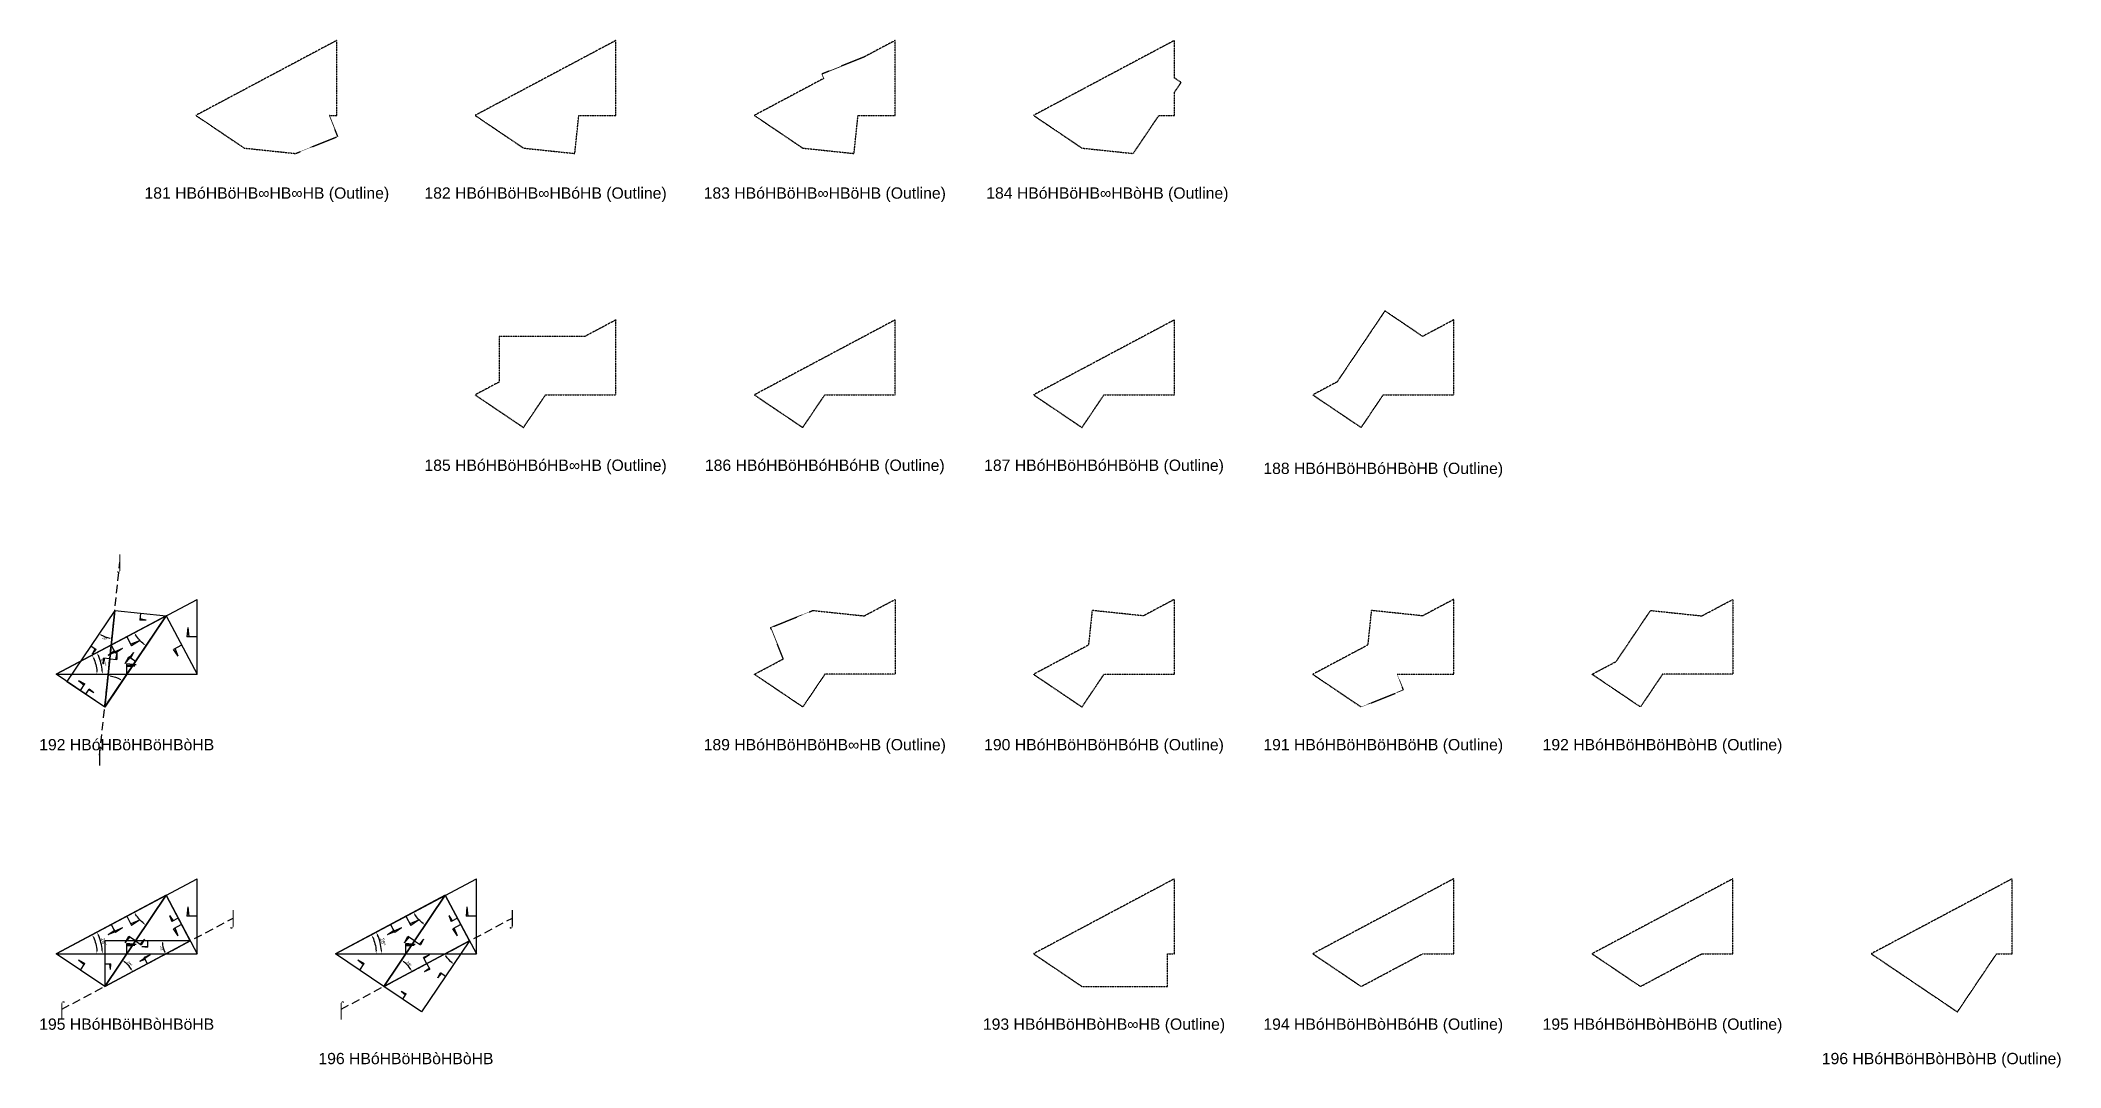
# Model space of a CAD drawing. Header units: millimetres. Extents: x -201764 to 671342, y -3335564 to 24518.
# Drawn here: x 367058 to 582152, y -1928011 to -1818740 of the extents above; entities that cross this region are included whole.
import ezdxf
from ezdxf.enums import TextEntityAlignment as Align

# ---------------------------------------------------------------- set-up
doc = ezdxf.new("R2010")
doc.units = ezdxf.units.MM
doc.header["$PDMODE"] = 35
doc.linetypes.add('DASHED', pattern=[19.05, 12.7, -6.35])
for name, color, linetype in [('BASE', 170, 'Continuous'), ('HYPOTENUSE', 20, 'Continuous'), ('PERPENDICULAR', 90, 'Continuous')]:
    doc.layers.add(name, color=color, linetype=linetype)
doc.styles.add('Arial', font='arial_0.ttf')
doc.dimstyles.new('ISO-25', dxfattribs={"dimtxt": 250, "dimasz": 100, "dimexe": 1.25, "dimexo": 0.625, "dimgap": 100, "dimtad": 1, "dimdec": 0, "dimtxsty": 'Arial', "dimcen": 2.5, "dimadec": 0, "dimazin": 0, "dimtfac": 1, "dimtdec": 0, "dimtmove": 0, "dimatfit": 3, "dimfxl": 1, "dimarcsym": 0})

msp = doc.modelspace()

# ---------------------------------------------------------------- texts
at = {"linetype": 'DASHED', "ltscale": 100, "style": 'Arial'}
for s, p in [('181 HBóHBöHB∞HB∞HB (Outline)', (391167, -1834976)), ('182 HBóHBöHB∞HBóHB (Outline)', (420842, -1834976)), ('183 HBóHBöHB∞HBöHB (Outline)', (450572, -1834976)), ('184 HBóHBöHB∞HBòHB (Outline)', (480659, -1834976)), ('185 HBóHBöHBóHB∞HB (Outline)', (420842, -1863931)), ('186 HBóHBöHBóHBóHB (Outline)', (450572, -1863931)), ('187 HBóHBöHBóHBöHB (Outline)', (480302, -1863931)), ('188 HBóHBöHBóHBòHB (Outline)', (510032, -1864264)), ('⌡', (375521, -1874250)), ('192 HBóHBöHBöHBòHB', (376247, -1893661)), ('⌠', (373363, -1894787)), ('189 HBóHBöHBöHB∞HB (Outline)', (450572, -1893661)), ('190 HBóHBöHBöHBóHB (Outline)', (480302, -1893661)), ('191 HBóHBöHBöHBöHB (Outline)', (510032, -1893661)), ('192 HBóHBöHBöHBòHB (Outline)', (539762, -1893661)), ('⌡', (387577, -1912111)), ('⌡', (417307, -1912111)), ('195 HBóHBöHBòHBöHB', (376247, -1923391)), ('⌠', (369344, -1921806)), ('⌠', (399074, -1921806)), ('193 HBóHBöHBòHB∞HB (Outline)', (480302, -1923391)), ('194 HBóHBöHBòHBóHB (Outline)', (510032, -1923391)), ('195 HBóHBöHBòHBöHB (Outline)', (539762, -1923391)), ('196 HBóHBöHBòHBòHB', (405977, -1927050)), ('196 HBóHBöHBòHBòHB (Outline)', (569492, -1927050))]:
    msp.add_text(s, height=1200, dxfattribs=at).set_placement(p, align=Align.MIDDLE_CENTER)

# ---------------------------------------------------------------- blocks, each defined once
blk = doc.blocks.new('*D49')
at = {"color": 0, "lineweight": -2, "ltscale": 100, "transparency": 16777216}
blk.add_arc((0, 0), 4906, 4.08845, 23.91155, dxfattribs=at)
at = {"color": 0, "ltscale": 100, "transparency": 16777216}
for points in [[(4432, 1963), (4537, 2014), (4332, 2303)], [(4952, 352), (4835, 348), (4906, 0)]]:
    blk.add_solid(points, dxfattribs=at)
at = {"layer": 'Defpoints', "color": 0, "ltscale": 100, "transparency": 16777216}
for p in [(15000, 7976), (0, 0), (0, 0), (4841, 796), (15000, 0)]:
    blk.add_point(p, dxfattribs=at)
at = {"color": 0, "ltscale": 100, "transparency": 16777216, "insert": (5055, 1260), "char_height": 400, "attachment_point": 5, "rotation": 284, "style": 'Arial'}
blk.add_mtext('28°', dxfattribs=at)
blk = doc.blocks.new('SanjoyNathGeometrifyingTrigonometryFundamentalLockedSet')
at = {"color": 114, "linetype": 'DASHED', "ltscale": 100, "true_color": 0x139b48}
for p, q in [((14000, 4987.8), (13900, 3987.8)), ((14000, 4987.8), (14100, 3987.8)), ((15000, 3987.8), (13900, 3987.8))]:
    blk.add_line(p, q, dxfattribs=at)
at = {"color": 242, "linetype": 'DASHED', "ltscale": 100, "true_color": 0xcd2027}
for p, q in [((7500, 3987.8), (8016.4, 3016.6)), ((8852.4, 3574.3), (7922.5, 3193.2)), ((8852.4, 3574.3), (8016.4, 3016.6))]:
    blk.add_line(p, q, dxfattribs=at)
at = {"color": 159, "linetype": 'DASHED', "ltscale": 100, "true_color": 0x22346e}
for p, q in [((7500, 0), (7500, 1100)), ((8500, 1000), (7500, 1100)), ((8500, 1000), (7500, 900))]:
    blk.add_line(p, q, dxfattribs=at)
at = {"layer": 'BASE'}
blk.add_line((0, 0), (15000, 0), dxfattribs=at)
at = {"layer": 'HYPOTENUSE'}
blk.add_line((0, 0), (15000, 7975.6), dxfattribs=at)
at = {"layer": 'PERPENDICULAR'}
blk.add_line((15000, 0), (15000, 7975.6), dxfattribs=at)
at = {"color": 4, "ltscale": 100}
dim = blk.add_angular_dim_2l(base=(4841, 795.6), line1=((0, 0), (15000, 0)), line2=((0, 0), (15000, 7975.6)), dimstyle='ISO-25', override={"dimtxt": 400, "dimasz": 350, "dimgap": 100}, dxfattribs=at)
dim.commit()
dim.dimension.update_dxf_attribs({"geometry": '*D49', "text_midpoint": (5055.4, 1260.5)})

# ---------------------------------------------------------------- linework, layer by layer
at = {"linetype": 'DASHED', "ltscale": 70}
for p, q in [((373363, -1894787), (375521, -1874250)), ((369344, -1921806), (387577, -1912111)), ((399074, -1921806), (417307, -1912111))]:
    msp.add_line(p, q, dxfattribs=at)
at = {"linetype": 'DASHED'}
for points in [[(398612, -1818740), (383612, -1826716), (388767, -1830193), (394227, -1830766), (398721, -1828951), (397819, -1826716), (398612, -1826716)], [(423957, -1830766), (424383, -1826716), (428342, -1826716), (428342, -1818740), (413342, -1826716), (418497, -1830193)], [(453687, -1830766), (454113, -1826716), (458072, -1826716), (458072, -1818740), (454766, -1820498), (450272, -1822314), (450463, -1822786), (443072, -1826716), (448227, -1830193)], [(487802, -1818740), (472802, -1826716), (477957, -1830193), (483417, -1830766), (486149, -1826716), (487802, -1826716), (487802, -1824265), (488515, -1823208), (487802, -1822728)], [(507687, -1859922), (510032, -1856446), (517532, -1856446), (517532, -1848470), (514226, -1850228), (510208, -1847517), (505110, -1855075), (502532, -1856446)], [(418497, -1859922), (420842, -1856446), (428342, -1856446), (428342, -1848470), (425036, -1850228), (415920, -1850228), (415920, -1855075), (413342, -1856446)], [(458072, -1848470), (443072, -1856446), (448227, -1859922), (450572, -1856446), (458072, -1856446)], [(487802, -1848470), (472802, -1856446), (477957, -1859922), (480302, -1856446), (487802, -1856446)], [(443072, -1886176), (446159, -1884534), (444812, -1881200), (449306, -1879384), (454766, -1879958), (458072, -1878200), (458072, -1886176), (450572, -1886176), (448227, -1889652)], [(479036, -1879384), (478649, -1883067), (472802, -1886176), (477957, -1889652), (480302, -1886176), (487802, -1886176), (487802, -1878200), (484496, -1879958)], [(508766, -1879384), (508379, -1883067), (502532, -1886176), (507687, -1889652), (512181, -1887837), (511510, -1886176), (517532, -1886176), (517532, -1878200), (514226, -1879958)], [(532262, -1886176), (534840, -1884805), (538496, -1879384), (543956, -1879958), (547262, -1878200), (547262, -1886176), (539762, -1886176), (537417, -1889652)], [(487074, -1915905), (487802, -1915905), (487802, -1907930), (472802, -1915905), (477957, -1919382), (487074, -1919382)], [(502532, -1915905), (507687, -1919382), (514226, -1915905), (517532, -1915905), (517532, -1907930)], [(543956, -1915905), (547262, -1915905), (547262, -1907930), (532262, -1915905), (537417, -1919382)], [(571166, -1922093), (575339, -1915905), (576992, -1915905), (576992, -1907930), (561992, -1915905)]]:
    msp.add_lwpolyline(points, close=True, dxfattribs=at)

# ---------------------------------------------------------------- block references
at = {"linetype": 'DASHED', "ltscale": 100}
for p, xscale, yscale, zscale, rotation in [((380441, -1879958), -0.779596451735377, 0.779596451735377, 0.7795964517353771, 56.00000000000004), ((374981, -1879384), 0.6077706275583902, 0.6077706275583902, 0.6077706275583902, 236.0000000000002), ((373902, -1889652), -0.6883428104611128, 0.6883428104611129, 0.6883428104611129, 264.0000000000002), ((368747, -1886176), -0.882947592858929, 0.882947592858929, 0.882947592858929, 208), ((380441, -1909688), -0.779596451735377, 0.779596451735377, 0.7795964517353771, 56.00000000000004), ((410171, -1909688), -0.779596451735377, 0.779596451735377, 0.7795964517353771, 56.00000000000004), ((368747, -1915905), -0.882947592858929, 0.882947592858929, 0.882947592858929, 208), ((373902, -1919382), 0.6883428104611129, 0.6883428104611129, 0.6883428104611129, 28.00000000000013), ((398477, -1915905), -0.882947592858929, 0.882947592858929, 0.882947592858929, 208), ((403632, -1919382), 0.6883428104611129, 0.6883428104611129, 0.6883428104611129, 28.00000000000013), ((412749, -1914535), -0.607770627558386, 0.6077706275583861, 0.607770627558386, 55.99999999999996), ((383019, -1914535), 0.607770627558386, 0.607770627558386, 0.607770627558386, 180)]:
    msp.add_blockref('SanjoyNathGeometrifyingTrigonometryFundamentalLockedSet', p, dxfattribs=dict(at, xscale=xscale, yscale=yscale, zscale=zscale, rotation=rotation))
at = {"linetype": 'DASHED'}
for p in [(368747, -1886176), (368747, -1915905), (398477, -1915905)]:
    msp.add_blockref('SanjoyNathGeometrifyingTrigonometryFundamentalLockedSet', p, dxfattribs=at)

msp.set_redraw_order([(e.dxf.handle, doc.entitydb.next_handle()) for e in msp.query("TEXT MTEXT ATTDEF DIMENSION ARC_DIMENSION")])  # texts and dimensions are drawn at this point

doc.saveas('drawing.dxf')
